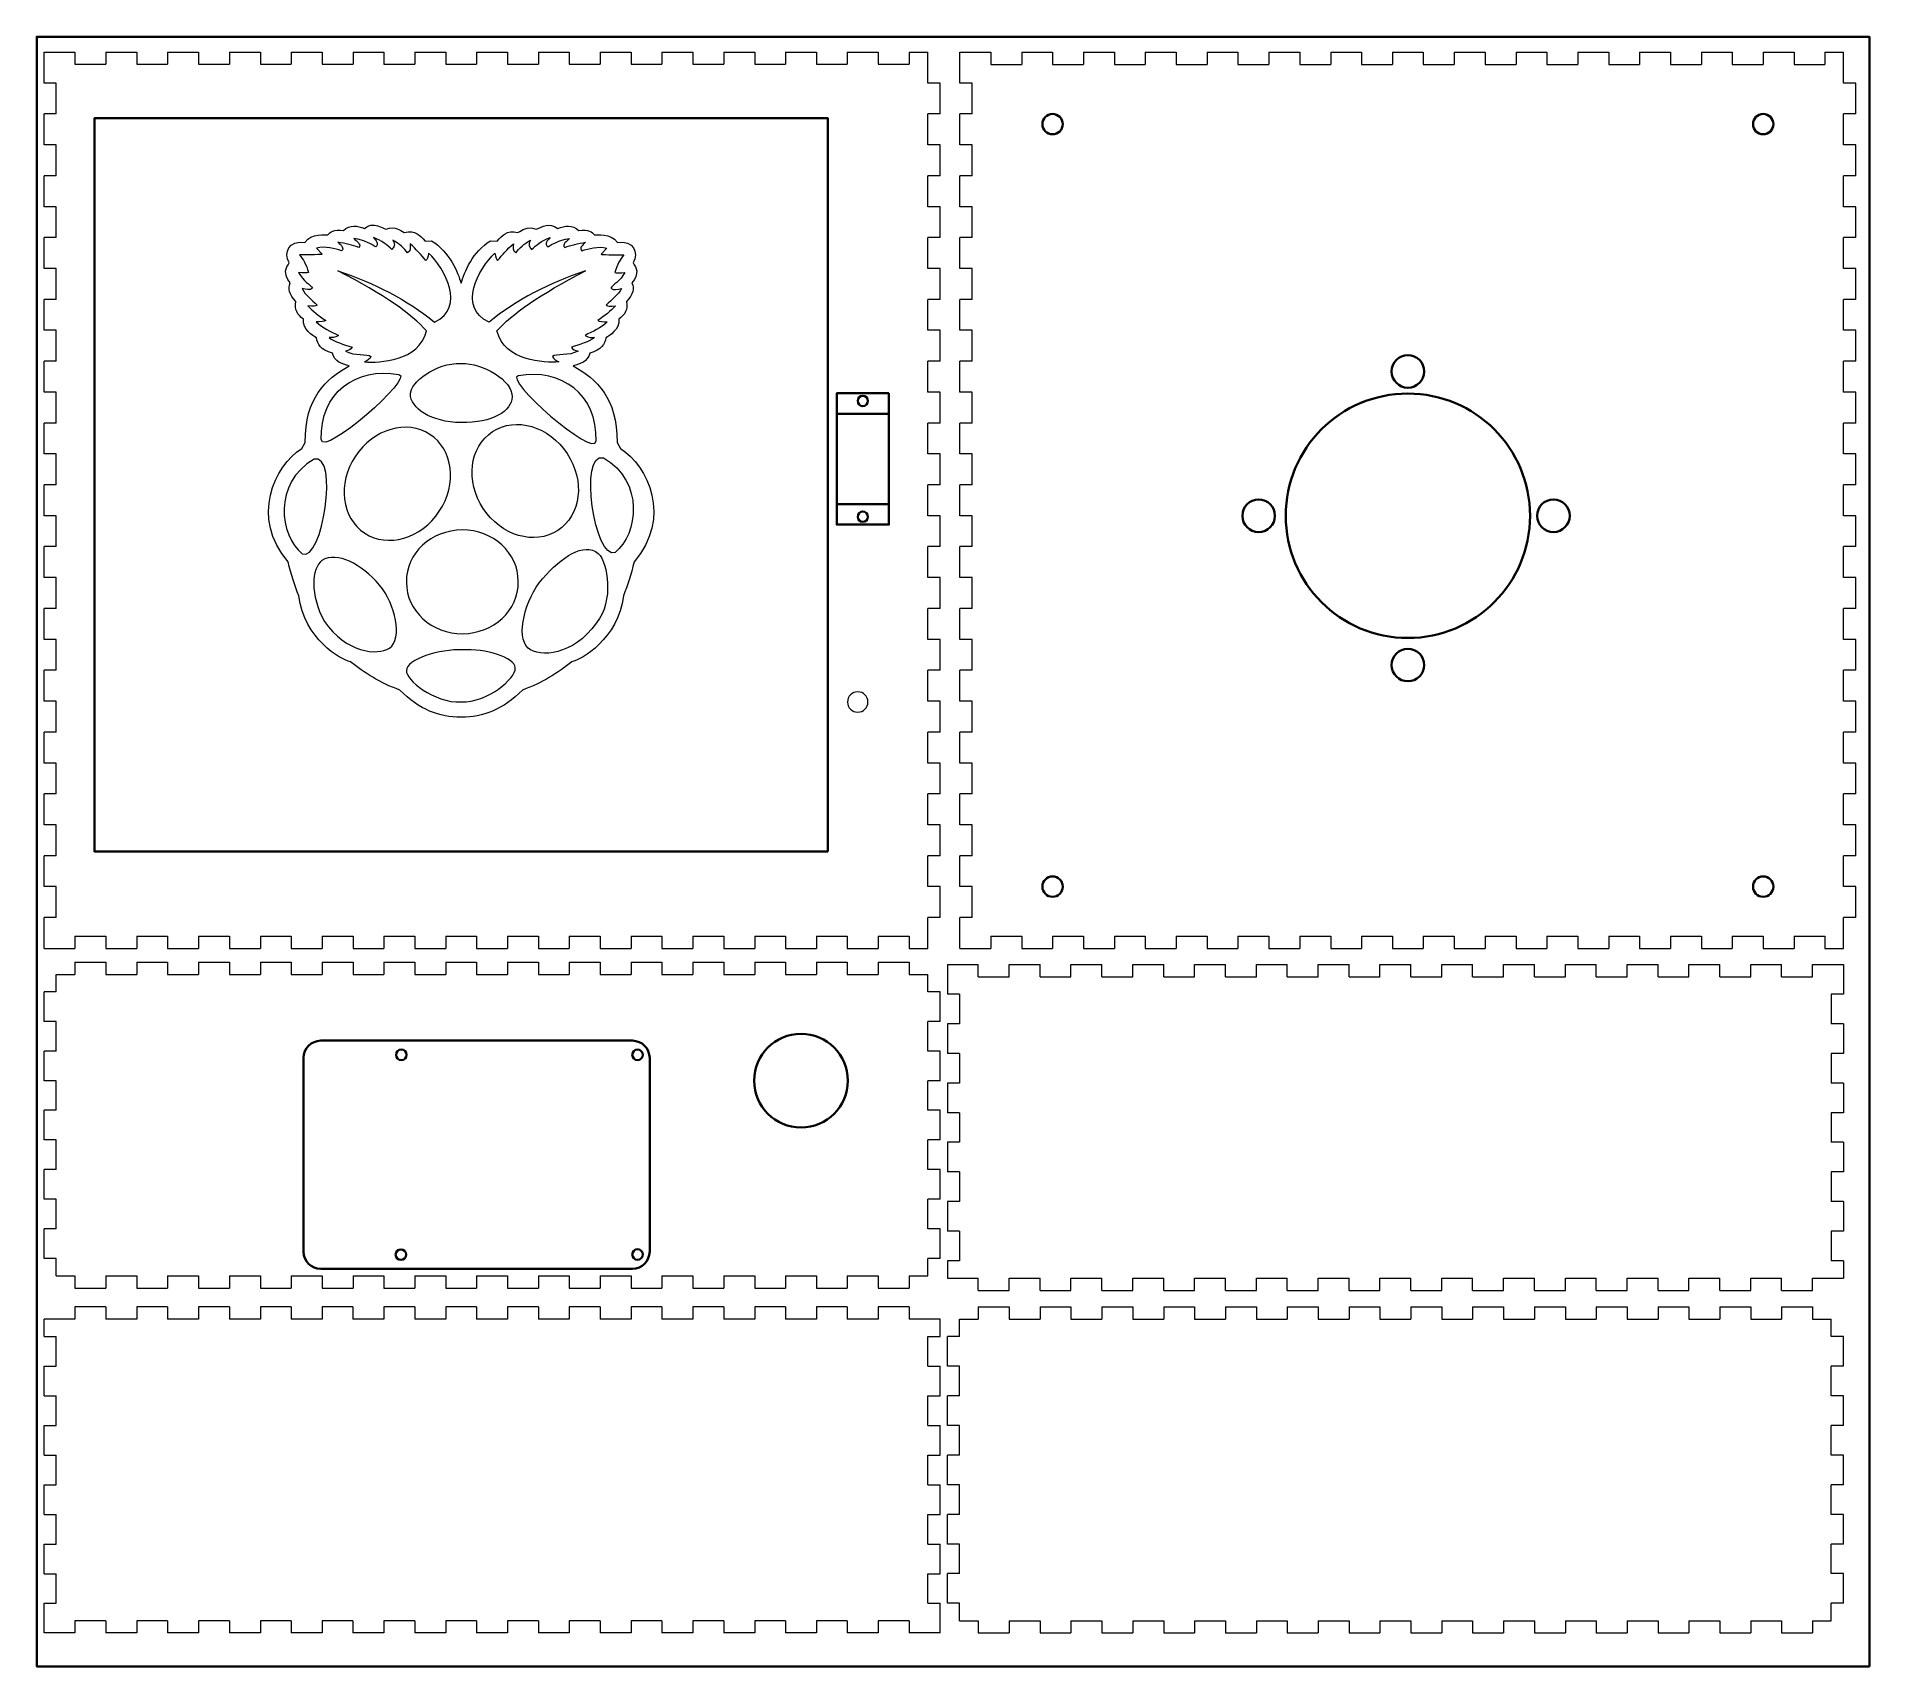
# Model space of a CAD drawing. Header units: inches. Extents: x 3 to 453, y -401 to -1.
import ezdxf

# ---------------------------------------------------------------- set-up
doc = ezdxf.new("R2010")
doc.units = ezdxf.units.IN
doc.header["$MEASUREMENT"] = 0
doc.layers.add('Layer 1', color=7, linetype='Continuous')

# ---------------------------------------------------------------- blocks, each defined once
blk = doc.blocks.new('block 3')
at = {"layer": 'Layer 1', "color": 1, "lineweight": 9}
for points, knots in [([(85.52, -47.01), (84.91, -47.03), (84.25, -47.25), (83.5, -47.84), (81.67, -47.14), (79.9, -46.89), (78.31, -48.33), (75.86, -48.01), (75.07, -48.67), (74.46, -49.43), (73.93, -49.41), (70.44, -48.88), (68.85, -51.25), (64.83, -50.79), (63.56, -53.63), (65, -56.27), (64.18, -57.54), (63.33, -58.79), (65.25, -61.21), (64.57, -62.55), (64.99, -64.02), (66.59, -65.79), (66.16, -67.68), (67, -69.02), (68.48, -70.06), (68.2, -72.65), (70.85, -74.16), (71.65, -74.7), (71.95, -76.21), (72.59, -77.63), (75.62, -78.42), (76.12, -80.68), (77.95, -81.06), (79.71, -81.53), (73.87, -84.93), (68.87, -89.39), (68.9, -100.34), (68.9, -100.34), (68.04, -101.86), (68.04, -101.86), (61.36, -105.93), (55.34, -119), (64.75, -129.63), (65.37, -132.96), (66.4, -135.35), (67.32, -137.99), (68.69, -148.65), (77.65, -153.63), (80.01, -154.23), (83.48, -156.86), (87.16, -159.37), (92.16, -161.12), (96.86, -165.98), (101.96, -167.82), (107.09, -167.82), (107.16, -167.82), (107.24, -167.82), (107.31, -167.82), (112.43, -167.82), (117.54, -165.97), (122.24, -161.12), (127.23, -159.37), (130.92, -156.86), (134.38, -154.23), (136.75, -153.63), (145.71, -148.65), (147.07, -137.99), (147.99, -135.35), (149.02, -132.96), (149.64, -129.63), (159.05, -119), (153.04, -105.92), (146.34, -101.86), (146.34, -101.86), (145.49, -100.34), (145.49, -100.34), (145.53, -89.39), (140.52, -84.93), (134.69, -81.53), (136.45, -81.06), (138.27, -80.67), (138.77, -78.42), (141.8, -77.64), (142.43, -76.21), (142.74, -74.7), (143.53, -74.17), (146.19, -72.65), (145.92, -70.06), (147.41, -69.02), (148.23, -67.68), (147.81, -65.79), (149.41, -64.02), (149.83, -62.55), (149.14, -61.21), (151.06, -58.79), (150.22, -57.53), (149.4, -56.27), (150.83, -53.61), (149.57, -50.79), (145.55, -51.25), (143.95, -48.88), (140.47, -49.41), (139.93, -49.43), (139.33, -48.66), (138.53, -48.01), (136.07, -48.33), (134.5, -46.89), (132.73, -47.14), (130.9, -47.84), (128.73, -46.13), (127.28, -47.51), (125.64, -48.02), (123.02, -47.16), (122.41, -48.34), (121.12, -48.82), (118.26, -48.21), (117.39, -49.53), (116.01, -50.92), (116.01, -50.92), (114.41, -50.89), (114.41, -50.89), (110.09, -53.43), (107.94, -58.62), (107.18, -61.29), (106.42, -58.62), (104.28, -53.44), (99.95, -50.89), (99.95, -50.89), (98.36, -50.92), (98.36, -50.92), (96.98, -49.53), (96.11, -48.21), (93.24, -48.82), (91.95, -48.34), (91.35, -47.16), (88.72, -48.02), (87.66, -47.67), (86.68, -46.96), (85.52, -47.01), (85.52, -47.01), (85.52, -47.01), (85.52, -47.01)], [0, 0, 0, 0, 1, 1, 1, 2, 2, 2, 3, 3, 3, 4, 4, 4, 5, 5, 5, 6, 6, 6, 7, 7, 7, 8, 8, 8, 9, 9, 9, 10, 10, 10, 11, 11, 11, 12, 12, 12, 13, 13, 13, 14, 14, 14, 15, 15, 15, 16, 16, 16, 17, 17, 17, 18, 18, 18, 19, 19, 19, 20, 20, 20, 21, 21, 21, 22, 22, 22, 23, 23, 23, 24, 24, 24, 25, 25, 25, 26, 26, 26, 27, 27, 27, 28, 28, 28, 29, 29, 29, 30, 30, 30, 31, 31, 31, 32, 32, 32, 33, 33, 33, 34, 34, 34, 35, 35, 35, 36, 36, 36, 37, 37, 37, 38, 38, 38, 39, 39, 39, 40, 40, 40, 41, 41, 41, 42, 42, 42, 43, 43, 43, 44, 44, 44, 45, 45, 45, 46, 46, 46, 47, 47, 47, 47]), ([(76.91, -58.21), (88.37, -64.12), (95.05, -68.91), (98.7, -72.98), (96.83, -80.48), (87.06, -80.82), (83.5, -80.61), (84.23, -80.27), (84.84, -79.87), (85.06, -79.24), (84.16, -78.6), (80.99, -79.17), (78.77, -77.93), (79.63, -77.75), (80.02, -77.58), (80.42, -76.95), (78.33, -76.28), (76.08, -75.7), (74.75, -74.6), (75.45, -74.62), (76.13, -74.76), (77.06, -74.11), (75.18, -73.1), (73.18, -72.29), (71.63, -70.76), (72.6, -70.73), (73.64, -70.74), (73.94, -70.39), (72.22, -69.32), (70.78, -68.14), (69.58, -66.85), (70.93, -67.01), (71.5, -66.87), (71.84, -66.64), (70.54, -65.31), (68.9, -64.18), (68.12, -62.55), (69.13, -62.9), (70.05, -63.03), (70.71, -62.52), (70.27, -61.52), (68.38, -60.94), (67.29, -58.61), (68.36, -58.71), (69.48, -58.85), (69.7, -58.61), (69.21, -56.6), (68.37, -55.48), (67.53, -54.31), (69.81, -54.27), (73.24, -54.32), (73.1, -54.13), (73.1, -54.13), (71.69, -52.69), (71.69, -52.69), (73.91, -52.09), (76.17, -52.79), (77.83, -53.3), (78.56, -52.71), (77.81, -51.98), (76.91, -51.22), (78.79, -51.47), (80.5, -51.91), (82.04, -52.51), (82.86, -51.76), (81.5, -51.01), (80.85, -50.28), (83.76, -50.83), (84.99, -51.61), (86.22, -52.38), (87.11, -51.53), (86.27, -50.81), (85.67, -50.07), (87.86, -50.88), (88.99, -51.93), (90.19, -52.97), (90.59, -52.42), (91.21, -52.02), (90.46, -50.7), (92.03, -51.6), (93.19, -52.66), (94.06, -53.84), (95.03, -53.23), (94.64, -52.39), (94.64, -51.62), (96.27, -52.94), (97.29, -54.34), (98.55, -55.7), (98.8, -55.51), (99.03, -54.89), (99.22, -53.9), (103.09, -57.65), (108.54, -67.09), (100.63, -70.83), (93.88, -65.29), (85.83, -61.24), (76.91, -58.21), (76.91, -58.21), (76.91, -58.21), (76.91, -58.21)], [0, 0, 0, 0, 1, 1, 1, 2, 2, 2, 3, 3, 3, 4, 4, 4, 5, 5, 5, 6, 6, 6, 7, 7, 7, 8, 8, 8, 9, 9, 9, 10, 10, 10, 11, 11, 11, 12, 12, 12, 13, 13, 13, 14, 14, 14, 15, 15, 15, 16, 16, 16, 17, 17, 17, 18, 18, 18, 19, 19, 19, 20, 20, 20, 21, 21, 21, 22, 22, 22, 23, 23, 23, 24, 24, 24, 25, 25, 25, 26, 26, 26, 27, 27, 27, 28, 28, 28, 29, 29, 29, 30, 30, 30, 31, 31, 31, 32, 32, 32, 33, 33, 33, 33]), ([(137.77, -58.21), (126.31, -64.12), (119.64, -68.91), (115.98, -72.98), (117.86, -80.48), (127.61, -80.82), (131.18, -80.61), (130.45, -80.27), (129.85, -79.87), (129.62, -79.24), (130.52, -78.6), (133.7, -79.17), (135.91, -77.93), (135.06, -77.75), (134.66, -77.58), (134.26, -76.95), (136.35, -76.28), (138.6, -75.7), (139.93, -74.6), (139.21, -74.62), (138.55, -74.76), (137.61, -74.11), (139.49, -73.1), (141.49, -72.29), (143.05, -70.76), (142.08, -70.73), (141.03, -70.74), (140.73, -70.39), (142.45, -69.32), (143.89, -68.14), (145.09, -66.85), (143.73, -67.01), (143.17, -66.87), (142.83, -66.64), (144.13, -65.31), (145.77, -64.18), (146.56, -62.55), (145.55, -62.9), (144.63, -63.03), (143.96, -62.52), (144.4, -61.52), (146.29, -60.94), (147.38, -58.61), (146.31, -58.71), (145.19, -58.85), (144.97, -58.61), (145.47, -56.6), (146.31, -55.48), (147.14, -54.3), (144.86, -54.28), (141.43, -54.32), (141.58, -54.13), (141.58, -54.13), (142.99, -52.69), (142.99, -52.69), (140.77, -52.09), (138.5, -52.79), (136.85, -53.3), (136.11, -52.71), (136.86, -51.98), (137.77, -51.23), (135.88, -51.48), (134.18, -51.91), (132.64, -52.5), (131.81, -51.77), (133.17, -51.01), (133.83, -50.28), (130.92, -50.84), (129.69, -51.61), (128.46, -52.38), (127.57, -51.53), (128.41, -50.81), (129.02, -50.07), (126.81, -50.89), (125.68, -51.94), (124.49, -52.97), (124.09, -52.43), (123.46, -52.02), (124.21, -50.71), (122.65, -51.61), (121.48, -52.66), (120.61, -53.85), (119.65, -53.24), (120.04, -52.4), (120.03, -51.63), (118.42, -52.94), (117.38, -54.34), (116.13, -55.7), (115.87, -55.52), (115.65, -54.89), (115.45, -53.9), (111.59, -57.65), (106.13, -67.1), (114.04, -70.84), (120.79, -65.29), (128.84, -61.24), (137.77, -58.21), (137.77, -58.21), (137.77, -58.21), (137.77, -58.21)], [0, 0, 0, 0, 1, 1, 1, 2, 2, 2, 3, 3, 3, 4, 4, 4, 5, 5, 5, 6, 6, 6, 7, 7, 7, 8, 8, 8, 9, 9, 9, 10, 10, 10, 11, 11, 11, 12, 12, 12, 13, 13, 13, 14, 14, 14, 15, 15, 15, 16, 16, 16, 17, 17, 17, 18, 18, 18, 19, 19, 19, 20, 20, 20, 21, 21, 21, 22, 22, 22, 23, 23, 23, 24, 24, 24, 25, 25, 25, 26, 26, 26, 27, 27, 27, 28, 28, 28, 29, 29, 29, 30, 30, 30, 31, 31, 31, 32, 32, 32, 33, 33, 33, 33]), ([(107.16, -80.95), (100.84, -80.78), (94.76, -85.65), (94.73, -88.47), (94.72, -91.9), (99.74, -95.41), (107.2, -95.5), (114.82, -95.56), (119.67, -92.69), (119.7, -89.15), (119.74, -85.14), (112.78, -80.9), (107.16, -80.95), (107.16, -80.95), (107.16, -80.95), (107.16, -80.95)], [0, 0, 0, 0, 1, 1, 1, 2, 2, 2, 3, 3, 3, 4, 4, 4, 5, 5, 5, 5]), ([(91.93, -83.64), (81.33, -81.84), (72.49, -88.15), (72.86, -99.65), (73.2, -104.06), (95.83, -84.29), (91.93, -83.64), (91.93, -83.64), (91.93, -83.64), (91.93, -83.64)], [0, 0, 0, 0, 1, 1, 1, 2, 2, 2, 3, 3, 3, 3]), ([(121.23, -83.97), (131.84, -82.18), (140.67, -88.47), (140.31, -99.98), (139.97, -104.4), (117.32, -84.63), (121.23, -83.97)], [0, 0, 0, 0, 1, 1, 1, 2, 2, 2, 2]), ([(114.9, -97.7), (109.21, -101.43), (108.18, -109.89), (112.61, -116.58), (117.04, -123.28), (125.24, -125.69), (130.94, -121.95), (130.94, -121.95), (130.94, -121.95), (130.94, -121.95), (136.63, -118.22), (137.66, -109.77), (133.23, -103.08), (128.81, -96.37), (120.6, -93.97), (114.9, -97.7), (114.9, -97.7), (114.9, -97.7), (114.9, -97.7)], [0, 0, 0, 0, 1, 1, 1, 2, 2, 2, 3, 3, 3, 4, 4, 4, 5, 5, 5, 6, 6, 6, 6]), ([(99.54, -98.37), (105.23, -102.1), (106.26, -110.56), (101.84, -117.25), (97.41, -123.95), (89.21, -126.35), (83.52, -122.63), (83.52, -122.63), (83.52, -122.63), (83.52, -122.63), (77.82, -118.9), (76.8, -110.44), (81.22, -103.75), (85.64, -97.05), (93.86, -94.64), (99.54, -98.37), (99.54, -98.37), (99.54, -98.37), (99.54, -98.37)], [0, 0, 0, 0, 1, 1, 1, 2, 2, 2, 3, 3, 3, 4, 4, 4, 5, 5, 5, 6, 6, 6, 6]), ([(71.09, -104.47), (77.24, -102.82), (73.17, -129.9), (68.16, -127.68), (62.66, -123.25), (60.89, -110.3), (71.09, -104.47)], [0, 0, 0, 0, 1, 1, 1, 2, 2, 2, 2]), ([(142.12, -104.14), (135.97, -102.49), (140.05, -129.57), (145.05, -127.34), (150.55, -122.92), (152.32, -109.96), (142.12, -104.14), (142.12, -104.14), (142.12, -104.14), (142.12, -104.14)], [0, 0, 0, 0, 1, 1, 1, 2, 2, 2, 3, 3, 3, 3]), ([(121.23, -134.57), (121.27, -141.56), (115.15, -147.27), (107.57, -147.3), (99.98, -147.34), (93.79, -141.7), (93.75, -134.7), (93.75, -134.66), (93.75, -134.61), (93.75, -134.57), (93.71, -127.57), (99.83, -121.87), (107.42, -121.84), (115.01, -121.8), (121.19, -127.44), (121.23, -134.44), (121.23, -134.48), (121.23, -134.53), (121.23, -134.57)], [0, 0, 0, 0, 1, 1, 1, 2, 2, 2, 3, 3, 3, 4, 4, 4, 5, 5, 5, 6, 6, 6, 6]), ([(127.15, -133.86), (122.9, -138.85), (120.53, -147.92), (123.64, -150.85), (126.6, -153.13), (134.56, -152.81), (140.44, -144.65), (144.72, -139.17), (143.29, -130.02), (140.85, -127.59), (137.21, -124.78), (132.02, -128.37), (127.15, -133.86), (127.15, -133.86), (127.15, -133.86), (127.15, -133.86)], [0, 0, 0, 0, 1, 1, 1, 2, 2, 2, 3, 3, 3, 4, 4, 4, 5, 5, 5, 5]), ([(87.16, -135.37), (91.1, -140.1), (92.88, -148.42), (89.61, -150.87), (86.51, -152.74), (78.97, -151.96), (73.62, -144.27), (70, -137.81), (70.47, -131.25), (73, -129.32), (76.79, -127.02), (82.65, -130.13), (87.16, -135.37), (87.16, -135.37), (87.16, -135.37), (87.16, -135.37)], [0, 0, 0, 0, 1, 1, 1, 2, 2, 2, 3, 3, 3, 4, 4, 4, 5, 5, 5, 5]), ([(107.55, -151.24), (113.07, -151), (120.47, -153.02), (120.49, -155.7), (120.59, -158.3), (113.77, -164.17), (107.18, -164.06), (100.36, -164.36), (93.67, -158.47), (93.75, -156.43), (93.65, -153.44), (102.07, -151.1), (107.55, -151.24), (107.55, -151.24), (107.55, -151.24), (107.55, -151.24)], [0, 0, 0, 0, 1, 1, 1, 2, 2, 2, 3, 3, 3, 4, 4, 4, 5, 5, 5, 5])]:
    blk.add_open_spline(points, degree=3, knots=knots, dxfattribs=at)
blk = doc.blocks.new('block 2')
at = {"layer": 'Layer 1', "color": 7, "lineweight": 35}
blk.add_lwpolyline([(197.2, -200.76), (17.2, -200.76), (17.2, -20.76), (197.2, -20.76), (197.2, -200.76)], dxfattribs=at)
at = {"layer": 'Layer 1'}
blk.add_blockref('block 3', (0, 0), dxfattribs=at)

msp = doc.modelspace()

# ---------------------------------------------------------------- linework, layer by layer
at = {"layer": 'Layer 1', "color": 7, "lineweight": 35}
msp.add_lwpolyline([(452.97, -400.76), (2.97, -400.76), (2.97, -0.76), (452.97, -0.76), (452.97, -400.76)], dxfattribs=at)
at = {"layer": 'Layer 1', "lineweight": 0}
for points in [[(4.78, -4.55), (12.37, -4.55)], [(4.78, -12.14), (4.78, -4.55)], [(12.37, -4.55), (12.37, -7.55)], [(12.37, -7.55), (19.96, -7.55)], [(19.96, -4.55), (19.96, -7.55)], [(19.96, -4.55), (27.54, -4.55)], [(27.54, -4.55), (27.54, -7.55)], [(27.54, -7.55), (35.13, -7.55)], [(35.13, -4.55), (35.13, -7.55)], [(35.13, -4.55), (42.72, -4.55)], [(42.72, -4.55), (42.72, -7.55)], [(42.72, -7.55), (50.3, -7.55)], [(50.3, -4.55), (50.3, -7.55)], [(50.3, -4.55), (57.89, -4.55)], [(57.89, -4.55), (57.89, -7.55)], [(57.89, -7.55), (65.47, -7.55)], [(65.47, -4.55), (65.47, -7.55)], [(65.47, -4.55), (73.06, -4.55)], [(73.06, -4.55), (73.06, -7.55)], [(73.06, -7.55), (80.65, -7.55)], [(80.65, -4.55), (80.65, -7.55)], [(80.65, -4.55), (88.23, -4.55)], [(88.23, -4.55), (88.23, -7.55)], [(88.23, -7.55), (95.82, -7.55)], [(95.82, -4.55), (95.82, -7.55)], [(95.82, -4.55), (103.4, -4.55)], [(103.4, -4.55), (103.4, -7.55)], [(103.4, -7.55), (110.99, -7.55)], [(110.99, -4.55), (110.99, -7.55)], [(110.99, -4.55), (118.58, -4.55)], [(118.58, -4.55), (118.58, -7.55)], [(118.58, -7.55), (126.16, -7.55)], [(126.16, -4.55), (126.16, -7.55)], [(126.16, -4.55), (133.75, -4.55)], [(133.75, -4.55), (133.75, -7.55)], [(133.75, -7.55), (141.34, -7.55)], [(141.34, -4.55), (141.34, -7.55)], [(141.34, -4.55), (148.92, -4.55)], [(148.92, -4.55), (148.92, -7.55)], [(148.92, -7.55), (156.51, -7.55)], [(156.51, -4.55), (156.51, -7.55)], [(156.51, -4.55), (164.09, -4.55)], [(164.09, -4.55), (164.09, -7.55)], [(164.09, -7.55), (171.68, -7.55)], [(171.68, -4.55), (171.68, -7.55)], [(171.68, -4.55), (179.27, -4.55)], [(179.27, -4.55), (179.27, -7.55)], [(179.27, -7.55), (186.85, -7.55)], [(186.85, -4.55), (186.85, -7.55)], [(186.85, -4.55), (194.44, -4.55)], [(194.44, -4.55), (194.44, -7.55)], [(194.44, -7.55), (202.02, -7.55)], [(202.02, -4.55), (202.02, -7.55)], [(202.02, -4.55), (209.61, -4.55)], [(209.61, -4.55), (209.61, -7.55)], [(209.61, -7.55), (217.2, -7.55)], [(217.2, -4.55), (217.2, -7.55)], [(217.2, -4.55), (221.78, -4.55)], [(221.78, -12.14), (221.78, -4.55)], [(229.66, -4.55), (237.25, -4.55)], [(229.66, -12.14), (229.66, -4.55)], [(237.25, -4.55), (237.25, -7.56)], [(237.25, -7.56), (244.83, -7.56)], [(244.83, -4.55), (244.83, -7.56)], [(244.83, -4.55), (252.42, -4.55)], [(252.42, -4.55), (252.42, -7.56)], [(252.42, -7.56), (260, -7.56)], [(260, -4.55), (260, -7.56)], [(260, -4.55), (267.59, -4.55)], [(267.59, -4.55), (267.59, -7.56)], [(267.59, -7.56), (275.18, -7.56)], [(275.18, -4.55), (275.18, -7.56)], [(275.18, -4.55), (282.76, -4.55)], [(282.76, -4.55), (282.76, -7.56)], [(282.76, -7.56), (290.35, -7.56)], [(290.35, -4.55), (290.35, -7.56)], [(290.35, -4.55), (297.93, -4.55)], [(297.93, -4.55), (297.93, -7.56)], [(297.93, -7.56), (305.52, -7.56)], [(305.52, -4.55), (305.52, -7.56)], [(305.52, -4.55), (313.11, -4.55)], [(313.11, -4.55), (313.11, -7.56)], [(313.11, -7.56), (320.7, -7.56)], [(320.7, -4.55), (320.7, -7.56)], [(320.7, -4.55), (328.28, -4.55)], [(328.28, -4.55), (328.28, -7.56)], [(328.28, -7.56), (335.87, -7.56)], [(335.87, -4.55), (335.87, -7.56)], [(335.87, -4.55), (343.45, -4.55)], [(343.45, -4.55), (343.45, -7.56)], [(343.45, -7.56), (351.04, -7.56)], [(351.04, -4.55), (351.04, -7.56)], [(351.04, -4.55), (358.63, -4.55)], [(358.63, -4.55), (358.63, -7.56)], [(358.63, -7.56), (366.21, -7.56)], [(366.21, -4.55), (366.21, -7.56)], [(366.21, -4.55), (373.8, -4.55)], [(373.8, -4.55), (373.8, -7.56)], [(373.8, -7.56), (381.38, -7.56)], [(381.38, -4.55), (381.38, -7.56)], [(381.38, -4.55), (388.97, -4.55)], [(388.97, -4.55), (388.97, -7.56)], [(388.97, -7.56), (396.56, -7.56)], [(396.56, -4.55), (396.56, -7.56)], [(396.56, -4.55), (404.14, -4.55)], [(404.14, -4.55), (404.14, -7.56)], [(404.14, -7.56), (411.73, -7.56)], [(411.73, -4.55), (411.73, -7.56)], [(411.73, -4.55), (419.31, -4.55)], [(419.31, -4.55), (419.31, -7.56)], [(419.31, -7.56), (426.9, -7.56)], [(426.9, -4.55), (426.9, -7.56)], [(426.9, -4.55), (434.49, -4.55)], [(434.49, -4.55), (434.49, -7.56)], [(434.49, -7.56), (442.07, -7.56)], [(442.07, -4.55), (442.07, -7.56)], [(442.07, -4.55), (446.66, -4.55)], [(446.66, -12.14), (446.66, -4.55)], [(7.78, -12.14), (4.78, -12.14)], [(7.78, -19.73), (7.78, -12.14)], [(224.78, -12.14), (221.78, -12.14)], [(224.78, -19.73), (224.78, -12.14)], [(232.66, -12.14), (229.66, -12.14)], [(232.66, -19.73), (232.66, -12.14)], [(449.66, -12.14), (446.66, -12.14)], [(449.66, -19.73), (449.66, -12.14)], [(4.78, -27.31), (4.78, -19.73)], [(7.78, -19.73), (4.78, -19.73)], [(221.78, -27.31), (221.78, -19.73)], [(224.78, -19.73), (221.78, -19.73)], [(229.66, -27.31), (229.66, -19.73)], [(232.66, -19.73), (229.66, -19.73)], [(446.66, -27.31), (446.66, -19.73)], [(449.66, -19.73), (446.66, -19.73)], [(7.78, -27.31), (4.78, -27.31)], [(7.78, -34.9), (7.78, -27.31)], [(224.78, -27.31), (221.78, -27.31)], [(224.78, -34.9), (224.78, -27.31)], [(232.66, -27.31), (229.66, -27.31)], [(232.66, -34.9), (232.66, -27.31)], [(449.66, -27.31), (446.66, -27.31)], [(449.66, -34.9), (449.66, -27.31)], [(4.78, -42.49), (4.78, -34.9)], [(7.78, -34.9), (4.78, -34.9)], [(221.78, -42.49), (221.78, -34.9)], [(224.78, -34.9), (221.78, -34.9)], [(229.66, -42.49), (229.66, -34.9)], [(232.66, -34.9), (229.66, -34.9)], [(446.66, -42.49), (446.66, -34.9)], [(449.66, -34.9), (446.66, -34.9)], [(7.78, -42.49), (4.78, -42.49)], [(7.78, -50.07), (7.78, -42.49)], [(224.78, -42.49), (221.78, -42.49)], [(224.78, -50.07), (224.78, -42.49)], [(232.66, -42.49), (229.66, -42.49)], [(232.66, -50.07), (232.66, -42.49)], [(449.66, -42.49), (446.66, -42.49)], [(449.66, -50.07), (449.66, -42.49)], [(4.78, -57.66), (4.78, -50.07)], [(7.78, -50.07), (4.78, -50.07)], [(221.78, -57.66), (221.78, -50.07)], [(224.78, -50.07), (221.78, -50.07)], [(229.66, -57.66), (229.66, -50.07)], [(232.66, -50.07), (229.66, -50.07)], [(446.66, -57.66), (446.66, -50.07)], [(449.66, -50.07), (446.66, -50.07)], [(7.78, -57.66), (4.78, -57.66)], [(7.78, -65.24), (7.78, -57.66)], [(224.78, -57.66), (221.78, -57.66)], [(224.78, -65.24), (224.78, -57.66)], [(232.66, -57.66), (229.66, -57.66)], [(232.66, -65.25), (232.66, -57.66)], [(449.66, -57.66), (446.66, -57.66)], [(449.66, -65.25), (449.66, -57.66)], [(4.78, -72.83), (4.78, -65.24)], [(7.78, -65.24), (4.78, -65.24)], [(221.78, -72.83), (221.78, -65.24)], [(224.78, -65.24), (221.78, -65.24)], [(229.66, -72.83), (229.66, -65.25)], [(232.66, -65.25), (229.66, -65.25)], [(446.66, -72.83), (446.66, -65.25)], [(449.66, -65.25), (446.66, -65.25)], [(7.78, -72.83), (4.78, -72.83)], [(7.78, -80.42), (7.78, -72.83)], [(224.78, -72.83), (221.78, -72.83)], [(224.78, -80.42), (224.78, -72.83)], [(232.66, -72.83), (229.66, -72.83)], [(232.66, -80.42), (232.66, -72.83)], [(449.66, -72.83), (446.66, -72.83)], [(449.66, -80.42), (449.66, -72.83)], [(4.78, -88), (4.78, -80.42)], [(7.78, -80.42), (4.78, -80.42)], [(221.78, -88), (221.78, -80.42)], [(224.78, -80.42), (221.78, -80.42)], [(229.66, -88), (229.66, -80.42)], [(232.66, -80.42), (229.66, -80.42)], [(446.66, -88), (446.66, -80.42)], [(449.66, -80.42), (446.66, -80.42)], [(7.78, -88), (4.78, -88)], [(7.78, -95.59), (7.78, -88)], [(224.78, -88), (221.78, -88)], [(224.78, -95.59), (224.78, -88)], [(232.66, -88), (229.66, -88)], [(232.66, -95.59), (232.66, -88)], [(449.66, -88), (446.66, -88)], [(449.66, -95.59), (449.66, -88)], [(4.78, -103.18), (4.78, -95.59)], [(7.78, -95.59), (4.78, -95.59)], [(221.78, -103.18), (221.78, -95.59)], [(224.78, -95.59), (221.78, -95.59)], [(229.66, -103.18), (229.66, -95.59)], [(232.66, -95.59), (229.66, -95.59)], [(446.66, -103.18), (446.66, -95.59)], [(449.66, -95.59), (446.66, -95.59)], [(7.78, -103.18), (4.78, -103.18)], [(7.78, -110.76), (7.78, -103.18)], [(224.78, -103.18), (221.78, -103.18)], [(224.78, -110.76), (224.78, -103.18)], [(232.66, -103.18), (229.66, -103.18)], [(232.66, -110.76), (232.66, -103.18)], [(449.66, -103.18), (446.66, -103.18)], [(449.66, -110.76), (449.66, -103.18)], [(4.78, -118.35), (4.78, -110.76)], [(7.78, -110.76), (4.78, -110.76)], [(221.78, -118.35), (221.78, -110.76)], [(224.78, -110.76), (221.78, -110.76)], [(229.66, -118.35), (229.66, -110.76)], [(232.66, -110.76), (229.66, -110.76)], [(446.66, -118.35), (446.66, -110.76)], [(449.66, -110.76), (446.66, -110.76)], [(7.78, -118.35), (4.78, -118.35)], [(7.78, -125.93), (7.78, -118.35)], [(224.78, -118.35), (221.78, -118.35)], [(224.78, -125.93), (224.78, -118.35)], [(232.66, -118.35), (229.66, -118.35)], [(232.66, -125.93), (232.66, -118.35)], [(449.66, -118.35), (446.66, -118.35)], [(449.66, -125.93), (449.66, -118.35)], [(4.78, -133.52), (4.78, -125.93)], [(7.78, -125.93), (4.78, -125.93)], [(221.78, -133.52), (221.78, -125.93)], [(224.78, -125.93), (221.78, -125.93)], [(229.66, -133.52), (229.66, -125.93)], [(232.66, -125.93), (229.66, -125.93)], [(446.66, -133.52), (446.66, -125.93)], [(449.66, -125.93), (446.66, -125.93)], [(7.78, -133.52), (4.78, -133.52)], [(7.78, -141.11), (7.78, -133.52)], [(224.78, -133.52), (221.78, -133.52)], [(224.78, -141.11), (224.78, -133.52)], [(232.66, -133.52), (229.66, -133.52)], [(232.66, -141.11), (232.66, -133.52)], [(449.66, -133.52), (446.66, -133.52)], [(449.66, -141.11), (449.66, -133.52)], [(4.78, -148.69), (4.78, -141.11)], [(7.78, -141.11), (4.78, -141.11)], [(221.78, -148.69), (221.78, -141.11)], [(224.78, -141.11), (221.78, -141.11)], [(229.66, -148.69), (229.66, -141.11)], [(232.66, -141.11), (229.66, -141.11)], [(446.66, -148.69), (446.66, -141.11)], [(449.66, -141.11), (446.66, -141.11)], [(7.78, -148.69), (4.78, -148.69)], [(7.78, -156.28), (7.78, -148.69)], [(224.78, -148.69), (221.78, -148.69)], [(224.78, -156.28), (224.78, -148.69)], [(232.66, -148.69), (229.66, -148.69)], [(232.66, -156.28), (232.66, -148.69)], [(449.66, -148.69), (446.66, -148.69)], [(449.66, -156.28), (449.66, -148.69)], [(4.78, -163.86), (4.78, -156.28)], [(7.78, -156.28), (4.78, -156.28)], [(221.78, -163.86), (221.78, -156.28)], [(224.78, -156.28), (221.78, -156.28)], [(229.66, -163.87), (229.66, -156.28)], [(232.66, -156.28), (229.66, -156.28)], [(446.66, -163.87), (446.66, -156.28)], [(449.66, -156.28), (446.66, -156.28)], [(7.78, -163.86), (4.78, -163.86)], [(7.78, -171.45), (7.78, -163.86)], [(224.78, -163.86), (221.78, -163.86)], [(224.78, -171.45), (224.78, -163.86)], [(232.66, -163.87), (229.66, -163.87)], [(232.66, -171.45), (232.66, -163.87)], [(449.66, -163.87), (446.66, -163.87)], [(449.66, -171.45), (449.66, -163.87)], [(4.78, -179.04), (4.78, -171.45)], [(7.78, -171.45), (4.78, -171.45)], [(221.78, -179.04), (221.78, -171.45)], [(224.78, -171.45), (221.78, -171.45)], [(229.66, -179.04), (229.66, -171.45)], [(232.66, -171.45), (229.66, -171.45)], [(446.66, -179.04), (446.66, -171.45)], [(449.66, -171.45), (446.66, -171.45)], [(7.78, -179.04), (4.78, -179.04)], [(7.78, -186.62), (7.78, -179.04)], [(224.78, -179.04), (221.78, -179.04)], [(224.78, -186.62), (224.78, -179.04)], [(232.66, -179.04), (229.66, -179.04)], [(232.66, -186.62), (232.66, -179.04)], [(449.66, -179.04), (446.66, -179.04)], [(449.66, -186.62), (449.66, -179.04)], [(4.78, -194.21), (4.78, -186.62)], [(7.78, -186.62), (4.78, -186.62)], [(221.78, -194.21), (221.78, -186.62)], [(224.78, -186.62), (221.78, -186.62)], [(229.66, -194.21), (229.66, -186.62)], [(232.66, -186.62), (229.66, -186.62)], [(446.66, -194.21), (446.66, -186.62)], [(449.66, -186.62), (446.66, -186.62)], [(7.78, -194.21), (4.78, -194.21)], [(7.78, -201.79), (7.78, -194.21)], [(224.78, -194.21), (221.78, -194.21)], [(224.78, -201.79), (224.78, -194.21)], [(232.66, -194.21), (229.66, -194.21)], [(232.66, -201.8), (232.66, -194.21)], [(449.66, -194.21), (446.66, -194.21)], [(449.66, -201.8), (449.66, -194.21)], [(4.78, -209.38), (4.78, -201.79)], [(7.78, -201.79), (4.78, -201.79)], [(221.78, -209.38), (221.78, -201.79)], [(224.78, -201.79), (221.78, -201.79)], [(229.66, -209.38), (229.66, -201.8)], [(232.66, -201.8), (229.66, -201.8)], [(446.66, -209.38), (446.66, -201.8)], [(449.66, -201.8), (446.66, -201.8)], [(7.78, -209.38), (4.78, -209.38)], [(7.78, -216.97), (7.78, -209.38)], [(224.78, -209.38), (221.78, -209.38)], [(224.78, -216.97), (224.78, -209.38)], [(232.66, -209.38), (229.66, -209.38)], [(232.66, -216.97), (232.66, -209.38)], [(449.66, -209.38), (446.66, -209.38)], [(449.66, -216.97), (449.66, -209.38)], [(4.78, -224.56), (4.78, -216.97)], [(7.78, -216.97), (4.78, -216.97)], [(221.78, -224.56), (221.78, -216.97)], [(224.78, -216.97), (221.78, -216.97)], [(229.66, -224.55), (229.66, -216.97)], [(232.66, -216.97), (229.66, -216.97)], [(446.66, -224.55), (446.66, -216.97)], [(449.66, -216.97), (446.66, -216.97)], [(4.78, -224.56), (12.37, -224.56)], [(12.37, -221.55), (12.37, -224.56)], [(12.37, -221.55), (19.96, -221.55)], [(19.96, -221.55), (19.96, -224.56)], [(19.96, -224.56), (27.54, -224.56)], [(27.54, -221.55), (27.54, -224.56)], [(27.54, -221.55), (35.13, -221.55)], [(35.13, -221.55), (35.13, -224.56)], [(35.13, -224.56), (42.72, -224.56)], [(42.72, -221.55), (42.72, -224.56)], [(42.72, -221.55), (50.3, -221.55)], [(50.3, -221.55), (50.3, -224.56)], [(50.3, -224.56), (57.89, -224.56)], [(57.89, -221.55), (57.89, -224.56)], [(57.89, -221.55), (65.47, -221.55)], [(65.47, -221.55), (65.47, -224.56)], [(65.47, -224.56), (73.06, -224.56)], [(73.06, -221.55), (73.06, -224.56)], [(73.06, -221.55), (80.65, -221.55)], [(80.65, -221.55), (80.65, -224.56)], [(80.65, -224.56), (88.23, -224.56)], [(88.23, -221.55), (88.23, -224.56)], [(88.23, -221.55), (95.82, -221.55)], [(95.82, -221.55), (95.82, -224.56)], [(95.82, -224.56), (103.4, -224.56)], [(103.4, -221.55), (103.4, -224.56)], [(103.4, -221.55), (110.99, -221.55)], [(110.99, -221.55), (110.99, -224.56)], [(110.99, -224.56), (118.58, -224.56)], [(118.58, -221.55), (118.58, -224.56)], [(118.58, -221.55), (126.16, -221.55)], [(126.16, -221.55), (126.16, -224.56)], [(126.16, -224.56), (133.75, -224.56)], [(133.75, -221.55), (133.75, -224.56)], [(133.75, -221.55), (141.34, -221.55)], [(141.34, -221.55), (141.34, -224.56)], [(141.34, -224.56), (148.92, -224.56)], [(148.92, -221.55), (148.92, -224.56)], [(148.92, -221.55), (156.51, -221.55)], [(156.51, -221.55), (156.51, -224.56)], [(156.51, -224.56), (164.09, -224.56)], [(164.09, -221.55), (164.09, -224.56)], [(164.09, -221.55), (171.68, -221.55)], [(171.68, -221.55), (171.68, -224.56)], [(171.68, -224.56), (179.27, -224.56)], [(179.27, -221.55), (179.27, -224.56)], [(179.27, -221.55), (186.85, -221.55)], [(186.85, -221.55), (186.85, -224.56)], [(186.85, -224.56), (194.44, -224.56)], [(194.44, -221.55), (194.44, -224.56)], [(194.44, -221.55), (202.02, -221.55)], [(202.02, -221.55), (202.02, -224.56)], [(202.02, -224.56), (209.61, -224.56)], [(209.61, -221.55), (209.61, -224.56)], [(209.61, -221.55), (217.2, -221.55)], [(217.2, -221.55), (217.2, -224.56)], [(217.2, -224.56), (221.78, -224.56)], [(229.66, -224.55), (237.25, -224.55)], [(237.25, -221.56), (237.25, -224.55)], [(237.25, -221.56), (244.83, -221.56)], [(244.83, -221.56), (244.83, -224.55)], [(244.83, -224.55), (252.42, -224.55)], [(252.42, -221.56), (252.42, -224.55)], [(252.42, -221.56), (260, -221.56)], [(260, -221.56), (260, -224.55)], [(260, -224.55), (267.59, -224.55)], [(267.59, -221.56), (267.59, -224.55)], [(267.59, -221.56), (275.18, -221.56)], [(275.18, -221.56), (275.18, -224.55)], [(275.18, -224.55), (282.76, -224.55)], [(282.76, -221.56), (282.76, -224.55)], [(282.76, -221.56), (290.35, -221.56)], [(290.35, -221.56), (290.35, -224.55)], [(290.35, -224.55), (297.93, -224.55)], [(297.93, -221.56), (297.93, -224.55)], [(297.93, -221.56), (305.52, -221.56)], [(305.52, -221.56), (305.52, -224.55)], [(305.52, -224.55), (313.11, -224.55)], [(313.11, -221.56), (313.11, -224.55)], [(313.11, -221.56), (320.7, -221.56)], [(320.7, -221.56), (320.7, -224.55)], [(320.7, -224.55), (328.28, -224.55)], [(328.28, -221.56), (328.28, -224.55)], [(328.28, -221.56), (335.87, -221.56)], [(335.87, -221.56), (335.87, -224.55)], [(335.87, -224.55), (343.45, -224.55)], [(343.45, -221.56), (343.45, -224.55)], [(343.45, -221.56), (351.04, -221.56)], [(351.04, -221.56), (351.04, -224.55)], [(351.04, -224.55), (358.63, -224.55)], [(358.63, -221.56), (358.63, -224.55)], [(358.63, -221.56), (366.21, -221.56)], [(366.21, -221.56), (366.21, -224.55)], [(366.21, -224.55), (373.8, -224.55)], [(373.8, -221.56), (373.8, -224.55)], [(373.8, -221.56), (381.38, -221.56)], [(381.38, -221.56), (381.38, -224.55)], [(381.38, -224.55), (388.97, -224.55)], [(388.97, -221.56), (388.97, -224.55)], [(388.97, -221.56), (396.56, -221.56)], [(396.56, -221.56), (396.56, -224.55)], [(396.56, -224.55), (404.14, -224.55)], [(404.14, -221.56), (404.14, -224.55)], [(404.14, -221.56), (411.73, -221.56)], [(411.73, -221.56), (411.73, -224.55)], [(411.73, -224.55), (419.31, -224.55)], [(419.31, -221.56), (419.31, -224.55)], [(419.31, -221.56), (426.9, -221.56)], [(426.9, -221.56), (426.9, -224.55)], [(426.9, -224.55), (434.49, -224.55)], [(434.49, -221.56), (434.49, -224.55)], [(434.49, -221.56), (442.07, -221.56)], [(442.07, -221.56), (442.07, -224.55)], [(442.07, -224.55), (446.66, -224.55)], [(12.37, -227.91), (12.37, -230.91)], [(12.37, -227.91), (19.96, -227.91)], [(19.96, -227.91), (19.96, -230.91)], [(27.54, -227.91), (27.54, -230.91)], [(27.54, -227.91), (35.13, -227.91)], [(35.13, -227.91), (35.13, -230.91)], [(42.72, -227.91), (42.72, -230.91)], [(42.72, -227.91), (50.3, -227.91)], [(50.3, -227.91), (50.3, -230.91)], [(57.89, -227.91), (57.89, -230.91)], [(57.89, -227.91), (65.47, -227.91)], [(65.47, -227.91), (65.47, -230.91)], [(73.06, -227.91), (73.06, -230.91)], [(73.06, -227.91), (80.65, -227.91)], [(80.65, -227.91), (80.65, -230.91)], [(88.23, -227.91), (88.23, -230.91)], [(88.23, -227.91), (95.82, -227.91)], [(95.82, -227.91), (95.82, -230.91)], [(103.4, -227.91), (103.4, -230.91)], [(103.4, -227.91), (110.99, -227.91)], [(110.99, -227.91), (110.99, -230.91)], [(118.58, -227.91), (118.58, -230.91)], [(118.58, -227.91), (126.16, -227.91)], [(126.16, -227.91), (126.16, -230.91)], [(133.75, -227.91), (133.75, -230.91)], [(133.75, -227.91), (141.34, -227.91)], [(141.34, -227.91), (141.34, -230.91)], [(148.92, -227.91), (148.92, -230.91)], [(148.92, -227.91), (156.51, -227.91)], [(156.51, -227.91), (156.51, -230.91)], [(164.09, -227.91), (164.09, -230.91)], [(164.09, -227.91), (171.68, -227.91)], [(171.68, -227.91), (171.68, -230.91)], [(179.27, -227.91), (179.27, -230.91)], [(179.27, -227.91), (186.85, -227.91)], [(186.85, -227.91), (186.85, -230.91)], [(194.44, -227.91), (194.44, -230.91)], [(194.44, -227.91), (202.02, -227.91)], [(202.02, -227.91), (202.02, -230.91)], [(209.61, -227.91), (209.61, -230.91)], [(209.61, -227.91), (217.2, -227.91)], [(217.2, -227.91), (217.2, -230.91)], [(226.59, -228.51), (226.59, -235.78)], [(226.59, -228.51), (234.18, -228.51)], [(234.18, -231.5), (234.18, -228.51)], [(241.77, -231.5), (241.77, -228.51)], [(241.77, -228.51), (249.36, -228.51)], [(249.36, -231.5), (249.36, -228.51)], [(256.94, -231.5), (256.94, -228.51)], [(256.94, -228.51), (264.53, -228.51)], [(264.53, -231.5), (264.53, -228.51)], [(272.11, -231.5), (272.11, -228.51)], [(272.11, -228.51), (279.7, -228.51)], [(279.7, -231.5), (279.7, -228.51)], [(287.29, -231.5), (287.29, -228.51)], [(287.29, -228.51), (294.87, -228.51)], [(294.87, -231.5), (294.87, -228.51)], [(302.46, -231.5), (302.46, -228.51)], [(302.46, -228.51), (310.05, -228.51)], [(310.05, -231.5), (310.05, -228.51)], [(317.63, -231.5), (317.63, -228.51)], [(317.63, -228.51), (325.22, -228.51)], [(325.22, -231.5), (325.22, -228.51)], [(332.8, -231.5), (332.8, -228.51)], [(332.8, -228.51), (340.39, -228.51)], [(340.39, -231.5), (340.39, -228.51)], [(347.98, -231.5), (347.98, -228.51)], [(347.98, -228.51), (355.56, -228.51)], [(355.56, -231.5), (355.56, -228.51)], [(363.15, -231.5), (363.15, -228.51)], [(363.15, -228.51), (370.74, -228.51)], [(370.74, -231.5), (370.74, -228.51)], [(378.32, -231.5), (378.32, -228.51)], [(378.32, -228.51), (385.91, -228.51)], [(385.91, -231.5), (385.91, -228.51)], [(393.49, -231.5), (393.49, -228.51)], [(393.49, -228.51), (401.08, -228.51)], [(401.08, -231.5), (401.08, -228.51)], [(408.67, -231.5), (408.67, -228.51)], [(408.67, -228.51), (416.25, -228.51)], [(416.25, -231.5), (416.25, -228.51)], [(423.84, -231.5), (423.84, -228.51)], [(423.84, -228.51), (431.43, -228.51)], [(431.43, -231.5), (431.43, -228.51)], [(439.01, -231.5), (439.01, -228.51)], [(439.01, -228.51), (446.6, -228.51)], [(446.6, -228.51), (446.6, -235.78)], [(7.78, -230.91), (12.37, -230.91)], [(7.78, -235.19), (7.78, -230.91)], [(19.96, -230.91), (27.54, -230.91)], [(35.13, -230.91), (42.72, -230.91)], [(50.3, -230.91), (57.89, -230.91)], [(65.47, -230.91), (73.06, -230.91)], [(80.65, -230.91), (88.23, -230.91)], [(95.82, -230.91), (103.4, -230.91)], [(110.99, -230.91), (118.58, -230.91)], [(126.16, -230.91), (133.75, -230.91)], [(141.34, -230.91), (148.92, -230.91)], [(156.51, -230.91), (164.09, -230.91)], [(171.68, -230.91), (179.27, -230.91)], [(186.85, -230.91), (194.44, -230.91)], [(202.02, -230.91), (209.61, -230.91)], [(217.2, -230.91), (221.78, -230.91)], [(221.78, -235.19), (221.78, -230.91)], [(234.18, -231.5), (241.77, -231.5)], [(249.36, -231.5), (256.94, -231.5)], [(264.53, -231.5), (272.11, -231.5)], [(279.7, -231.5), (287.29, -231.5)], [(294.87, -231.5), (302.46, -231.5)], [(310.05, -231.5), (317.63, -231.5)], [(325.22, -231.5), (332.8, -231.5)], [(340.39, -231.5), (347.98, -231.5)], [(355.56, -231.5), (363.15, -231.5)], [(370.74, -231.5), (378.32, -231.5)], [(385.91, -231.5), (393.49, -231.5)], [(401.08, -231.5), (408.67, -231.5)], [(416.25, -231.5), (423.84, -231.5)], [(431.43, -231.5), (439.01, -231.5)], [(4.78, -242.46), (4.78, -235.19)], [(7.78, -235.19), (4.78, -235.19)], [(224.78, -235.19), (221.78, -235.19)], [(224.78, -242.46), (224.78, -235.19)], [(229.6, -235.78), (226.59, -235.78)], [(229.6, -235.78), (229.6, -243.05)], [(446.6, -235.78), (443.6, -235.78)], [(443.6, -235.78), (443.6, -243.05)], [(7.78, -242.46), (4.78, -242.46)], [(7.78, -249.73), (7.78, -242.46)], [(221.78, -249.73), (221.78, -242.46)], [(224.78, -242.46), (221.78, -242.46)], [(229.6, -243.05), (226.59, -243.05)], [(226.59, -243.05), (226.59, -250.32)], [(446.6, -243.05), (443.6, -243.05)], [(446.6, -243.05), (446.6, -250.32)], [(4.78, -257.01), (4.78, -249.73)], [(7.78, -249.73), (4.78, -249.73)], [(224.78, -249.73), (221.78, -249.73)], [(224.78, -257.01), (224.78, -249.73)], [(229.6, -250.32), (226.59, -250.32)], [(229.6, -250.32), (229.6, -257.6)], [(446.6, -250.32), (443.6, -250.32)], [(443.6, -250.32), (443.6, -257.6)], [(7.78, -257.01), (4.78, -257.01)], [(7.78, -264.28), (7.78, -257.01)], [(221.78, -264.28), (221.78, -257.01)], [(224.78, -257.01), (221.78, -257.01)], [(229.6, -257.6), (226.59, -257.6)], [(226.59, -257.6), (226.59, -264.87)], [(446.6, -257.6), (443.6, -257.6)], [(446.6, -257.6), (446.6, -264.87)], [(4.78, -271.55), (4.78, -264.28)], [(7.78, -264.28), (4.78, -264.28)], [(224.78, -264.28), (221.78, -264.28)], [(224.78, -271.55), (224.78, -264.28)], [(229.6, -264.87), (226.59, -264.87)], [(229.6, -264.87), (229.6, -272.14)], [(446.6, -264.87), (443.6, -264.87)], [(443.6, -264.87), (443.6, -272.14)], [(7.78, -271.55), (4.78, -271.55)], [(7.78, -278.82), (7.78, -271.55)], [(221.78, -278.82), (221.78, -271.55)], [(224.78, -271.55), (221.78, -271.55)], [(229.6, -272.14), (226.59, -272.14)], [(226.59, -272.14), (226.59, -279.42)], [(446.6, -272.14), (443.6, -272.14)], [(446.6, -272.14), (446.6, -279.42)], [(4.78, -286.1), (4.78, -278.82)], [(7.78, -278.82), (4.78, -278.82)], [(224.78, -278.82), (221.78, -278.82)], [(224.78, -286.1), (224.78, -278.82)], [(229.6, -279.42), (226.59, -279.42)], [(229.6, -279.42), (229.6, -286.69)], [(446.6, -279.42), (443.6, -279.42)], [(443.6, -279.42), (443.6, -286.69)], [(7.78, -286.1), (4.78, -286.1)], [(7.78, -293.37), (7.78, -286.1)], [(221.78, -293.37), (221.78, -286.1)], [(224.78, -286.1), (221.78, -286.1)], [(229.6, -286.69), (226.59, -286.69)], [(226.59, -286.69), (226.59, -293.96)], [(446.6, -286.69), (443.6, -286.69)], [(446.6, -286.69), (446.6, -293.96)], [(4.78, -300.64), (4.78, -293.37)], [(7.78, -293.37), (4.78, -293.37)], [(224.78, -293.37), (221.78, -293.37)], [(224.78, -300.64), (224.78, -293.37)], [(229.6, -293.96), (226.59, -293.96)], [(229.6, -293.96), (229.6, -301.23)], [(446.6, -293.96), (443.6, -293.96)], [(443.6, -293.96), (443.6, -301.23)], [(7.78, -300.64), (4.78, -300.64)], [(7.78, -304.91), (7.78, -300.64)], [(221.78, -304.91), (221.78, -300.64)], [(224.78, -300.64), (221.78, -300.64)], [(229.6, -301.23), (226.59, -301.23)], [(226.59, -301.23), (226.59, -305.5)], [(446.6, -301.23), (443.6, -301.23)], [(446.6, -301.23), (446.6, -305.5)], [(7.78, -304.91), (12.37, -304.91)], [(12.37, -304.91), (12.37, -307.92)], [(19.96, -304.91), (19.96, -307.92)], [(19.96, -304.91), (27.54, -304.91)], [(27.54, -304.91), (27.54, -307.92)], [(35.13, -304.91), (35.13, -307.92)], [(35.13, -304.91), (42.72, -304.91)], [(42.72, -304.91), (42.72, -307.92)], [(50.3, -304.91), (50.3, -307.92)], [(50.3, -304.91), (57.89, -304.91)], [(57.89, -304.91), (57.89, -307.92)], [(65.47, -304.91), (65.47, -307.92)], [(65.47, -304.91), (73.06, -304.91)], [(73.06, -304.91), (73.06, -307.92)], [(80.65, -304.91), (80.65, -307.92)], [(80.65, -304.91), (88.23, -304.91)], [(88.23, -304.91), (88.23, -307.92)], [(95.82, -304.91), (95.82, -307.92)], [(95.82, -304.91), (103.4, -304.91)], [(103.4, -304.91), (103.4, -307.92)], [(110.99, -304.91), (110.99, -307.92)], [(110.99, -304.91), (118.58, -304.91)], [(118.58, -304.91), (118.58, -307.92)], [(126.16, -304.91), (126.16, -307.92)], [(126.16, -304.91), (133.75, -304.91)], [(133.75, -304.91), (133.75, -307.92)], [(141.34, -304.91), (141.34, -307.92)], [(141.34, -304.91), (148.92, -304.91)], [(148.92, -304.91), (148.92, -307.92)], [(156.51, -304.91), (156.51, -307.92)], [(156.51, -304.91), (164.09, -304.91)], [(164.09, -304.91), (164.09, -307.92)], [(171.68, -304.91), (171.68, -307.92)], [(171.68, -304.91), (179.27, -304.91)], [(179.27, -304.91), (179.27, -307.92)], [(186.85, -304.91), (186.85, -307.92)], [(186.85, -304.91), (194.44, -304.91)], [(194.44, -304.91), (194.44, -307.92)], [(202.02, -304.91), (202.02, -307.92)], [(202.02, -304.91), (209.61, -304.91)], [(209.61, -304.91), (209.61, -307.92)], [(217.2, -304.91), (217.2, -307.92)], [(217.2, -304.91), (221.78, -304.91)], [(226.59, -305.5), (234.18, -305.5)], [(234.18, -308.51), (234.18, -305.5)], [(241.77, -308.51), (241.77, -305.5)], [(241.77, -305.5), (249.36, -305.5)], [(249.36, -308.51), (249.36, -305.5)], [(256.94, -308.51), (256.94, -305.5)], [(256.94, -305.5), (264.53, -305.5)], [(264.53, -308.51), (264.53, -305.5)], [(272.11, -308.51), (272.11, -305.5)], [(272.11, -305.5), (279.7, -305.5)], [(279.7, -308.51), (279.7, -305.5)], [(287.29, -308.51), (287.29, -305.5)], [(287.29, -305.5), (294.87, -305.5)], [(294.87, -308.51), (294.87, -305.5)], [(302.46, -308.51), (302.46, -305.5)], [(302.46, -305.5), (310.05, -305.5)], [(310.05, -308.51), (310.05, -305.5)], [(317.63, -308.51), (317.63, -305.5)], [(317.63, -305.5), (325.22, -305.5)], [(325.22, -308.51), (325.22, -305.5)], [(332.8, -308.51), (332.8, -305.5)], [(332.8, -305.5), (340.39, -305.5)], [(340.39, -308.51), (340.39, -305.5)], [(347.98, -308.51), (347.98, -305.5)], [(347.98, -305.5), (355.56, -305.5)], [(355.56, -308.51), (355.56, -305.5)], [(363.15, -308.51), (363.15, -305.5)], [(363.15, -305.5), (370.74, -305.5)], [(370.74, -308.51), (370.74, -305.5)], [(378.32, -308.51), (378.32, -305.5)], [(378.32, -305.5), (385.91, -305.5)], [(385.91, -308.51), (385.91, -305.5)], [(393.49, -308.51), (393.49, -305.5)], [(393.49, -305.5), (401.08, -305.5)], [(401.08, -308.51), (401.08, -305.5)], [(408.67, -308.51), (408.67, -305.5)], [(408.67, -305.5), (416.25, -305.5)], [(416.25, -308.51), (416.25, -305.5)], [(423.84, -308.51), (423.84, -305.5)], [(423.84, -305.5), (431.43, -305.5)], [(431.43, -308.51), (431.43, -305.5)], [(439.01, -308.51), (439.01, -305.5)], [(439.01, -305.5), (446.6, -305.5)], [(12.37, -307.92), (19.96, -307.92)], [(27.54, -307.92), (35.13, -307.92)], [(42.72, -307.92), (50.3, -307.92)], [(57.89, -307.92), (65.47, -307.92)], [(73.06, -307.92), (80.65, -307.92)], [(88.23, -307.92), (95.82, -307.92)], [(103.4, -307.92), (110.99, -307.92)], [(118.58, -307.92), (126.16, -307.92)], [(133.75, -307.92), (141.34, -307.92)], [(148.92, -307.92), (156.51, -307.92)], [(164.09, -307.92), (171.68, -307.92)], [(179.27, -307.92), (186.85, -307.92)], [(194.44, -307.92), (202.02, -307.92)], [(209.61, -307.92), (217.2, -307.92)], [(234.18, -308.51), (241.77, -308.51)], [(249.36, -308.51), (256.94, -308.51)], [(264.53, -308.51), (272.11, -308.51)], [(279.7, -308.51), (287.29, -308.51)], [(294.87, -308.51), (302.46, -308.51)], [(310.05, -308.51), (317.63, -308.51)], [(325.22, -308.51), (332.8, -308.51)], [(340.39, -308.51), (347.98, -308.51)], [(355.56, -308.51), (363.15, -308.51)], [(370.74, -308.51), (378.32, -308.51)], [(385.91, -308.51), (393.49, -308.51)], [(401.08, -308.51), (408.67, -308.51)], [(416.25, -308.51), (423.84, -308.51)], [(431.43, -308.51), (439.01, -308.51)], [(19.95, -312.56), (12.37, -312.56)], [(12.37, -312.56), (12.37, -315.56)], [(19.95, -312.56), (19.95, -315.56)], [(35.13, -312.56), (27.54, -312.56)], [(27.54, -312.56), (27.54, -315.56)], [(35.13, -312.56), (35.13, -315.56)], [(50.3, -312.56), (42.71, -312.56)], [(42.71, -312.56), (42.71, -315.56)], [(50.3, -312.56), (50.3, -315.56)], [(65.47, -312.56), (57.89, -312.56)], [(57.89, -312.56), (57.89, -315.56)], [(65.47, -312.56), (65.47, -315.56)], [(80.64, -312.56), (73.06, -312.56)], [(73.06, -312.56), (73.06, -315.56)], [(80.64, -312.56), (80.64, -315.56)], [(95.82, -312.56), (88.23, -312.56)], [(88.23, -312.56), (88.23, -315.56)], [(95.82, -312.56), (95.82, -315.56)], [(110.99, -312.56), (103.4, -312.56)], [(103.4, -312.56), (103.4, -315.56)], [(110.99, -312.56), (110.99, -315.56)], [(126.16, -312.56), (118.58, -312.56)], [(118.58, -312.56), (118.58, -315.56)], [(126.16, -312.56), (126.16, -315.56)], [(141.34, -312.56), (133.75, -312.56)], [(133.75, -312.56), (133.75, -315.56)], [(141.34, -312.56), (141.34, -315.56)], [(156.51, -312.56), (148.92, -312.56)], [(148.92, -312.56), (148.92, -315.56)], [(156.51, -312.56), (156.51, -315.56)], [(171.68, -312.56), (164.09, -312.56)], [(164.09, -312.56), (164.09, -315.56)], [(171.68, -312.56), (171.68, -315.56)], [(186.85, -312.56), (179.27, -312.56)], [(179.27, -312.56), (179.27, -315.56)], [(186.85, -312.56), (186.85, -315.56)], [(202.02, -312.56), (194.44, -312.56)], [(194.44, -312.56), (194.44, -315.56)], [(202.02, -312.56), (202.02, -315.56)], [(217.2, -312.56), (209.61, -312.56)], [(209.61, -312.56), (209.61, -315.56)], [(217.2, -312.56), (217.2, -315.56)], [(234.18, -312.56), (234.18, -315.56)], [(234.18, -312.56), (241.77, -312.56)], [(241.77, -312.56), (241.77, -315.56)], [(249.36, -312.56), (249.36, -315.56)], [(249.36, -312.56), (256.94, -312.56)], [(256.94, -312.56), (256.94, -315.56)], [(264.53, -312.56), (264.53, -315.56)], [(264.53, -312.56), (272.11, -312.56)], [(272.11, -312.56), (272.11, -315.56)], [(279.7, -312.56), (279.7, -315.56)], [(279.7, -312.56), (287.29, -312.56)], [(287.29, -312.56), (287.29, -315.56)], [(294.87, -312.56), (294.87, -315.56)], [(294.87, -312.56), (302.46, -312.56)], [(302.46, -312.56), (302.46, -315.56)], [(310.04, -312.56), (310.04, -315.56)], [(310.04, -312.56), (317.63, -312.56)], [(317.63, -312.56), (317.63, -315.56)], [(325.22, -312.56), (325.22, -315.56)], [(325.22, -312.56), (332.8, -312.56)], [(332.8, -312.56), (332.8, -315.56)], [(340.39, -312.56), (340.39, -315.56)], [(340.39, -312.56), (347.98, -312.56)], [(347.98, -312.56), (347.98, -315.56)], [(355.56, -312.56), (355.56, -315.56)], [(355.56, -312.56), (363.15, -312.56)], [(363.15, -312.56), (363.15, -315.56)], [(370.73, -312.56), (370.73, -315.56)], [(370.73, -312.56), (378.32, -312.56)], [(378.32, -312.56), (378.32, -315.56)], [(385.91, -312.56), (385.91, -315.56)], [(385.91, -312.56), (393.49, -312.56)], [(393.49, -312.56), (393.49, -315.56)], [(401.08, -312.56), (401.08, -315.56)], [(401.08, -312.56), (408.67, -312.56)], [(408.67, -312.56), (408.67, -315.56)], [(416.25, -312.56), (416.25, -315.56)], [(416.25, -312.56), (423.84, -312.56)], [(423.84, -312.56), (423.84, -315.56)], [(431.43, -312.56), (431.43, -315.56)], [(431.43, -312.56), (439.01, -312.56)], [(439.01, -312.56), (439.01, -315.56)], [(4.78, -319.83), (4.78, -315.56)], [(12.37, -315.56), (4.78, -315.56)], [(27.54, -315.56), (19.95, -315.56)], [(42.71, -315.56), (35.13, -315.56)], [(57.89, -315.56), (50.3, -315.56)], [(73.06, -315.56), (65.47, -315.56)], [(88.23, -315.56), (80.64, -315.56)], [(103.4, -315.56), (95.82, -315.56)], [(118.58, -315.56), (110.99, -315.56)], [(133.75, -315.56), (126.16, -315.56)], [(148.92, -315.56), (141.34, -315.56)], [(164.09, -315.56), (156.51, -315.56)], [(179.27, -315.56), (171.68, -315.56)], [(194.44, -315.56), (186.85, -315.56)], [(209.61, -315.56), (202.02, -315.56)], [(224.78, -315.56), (217.2, -315.56)], [(224.78, -319.83), (224.78, -315.56)], [(229.6, -315.56), (234.18, -315.56)], [(229.6, -319.83), (229.6, -315.56)], [(241.77, -315.56), (249.36, -315.56)], [(256.94, -315.56), (264.53, -315.56)], [(272.11, -315.56), (279.7, -315.56)], [(287.29, -315.56), (294.87, -315.56)], [(302.46, -315.56), (310.04, -315.56)], [(317.63, -315.56), (325.22, -315.56)], [(332.8, -315.56), (340.39, -315.56)], [(347.98, -315.56), (355.56, -315.56)], [(363.15, -315.56), (370.73, -315.56)], [(378.32, -315.56), (385.91, -315.56)], [(393.49, -315.56), (401.08, -315.56)], [(408.67, -315.56), (416.25, -315.56)], [(423.84, -315.56), (431.43, -315.56)], [(439.01, -315.56), (443.6, -315.56)], [(443.6, -319.83), (443.6, -315.56)], [(4.78, -319.83), (7.78, -319.83)], [(7.78, -327.11), (7.78, -319.83)], [(221.78, -327.11), (221.78, -319.83)], [(221.78, -319.83), (224.78, -319.83)], [(226.6, -327.1), (226.6, -319.83)], [(229.6, -319.83), (226.6, -319.83)], [(446.6, -319.83), (443.6, -319.83)], [(446.6, -327.1), (446.6, -319.83)], [(4.78, -334.38), (4.78, -327.11)], [(4.78, -327.11), (7.78, -327.11)], [(221.78, -327.11), (224.78, -327.11)], [(224.78, -334.38), (224.78, -327.11)], [(229.6, -327.1), (226.6, -327.1)], [(229.6, -334.38), (229.6, -327.1)], [(443.6, -334.38), (443.6, -327.1)], [(446.6, -327.1), (443.6, -327.1)], [(4.78, -334.38), (7.78, -334.38)], [(7.78, -341.65), (7.78, -334.38)], [(221.78, -341.65), (221.78, -334.38)], [(221.78, -334.38), (224.78, -334.38)], [(226.6, -341.65), (226.6, -334.38)], [(229.6, -334.38), (226.6, -334.38)], [(446.6, -334.38), (443.6, -334.38)], [(446.6, -341.65), (446.6, -334.38)], [(4.78, -348.92), (4.78, -341.65)], [(4.78, -341.65), (7.78, -341.65)], [(221.78, -341.65), (224.78, -341.65)], [(224.78, -348.92), (224.78, -341.65)], [(229.6, -341.65), (226.6, -341.65)], [(229.6, -348.92), (229.6, -341.65)], [(443.6, -348.92), (443.6, -341.65)], [(446.6, -341.65), (443.6, -341.65)], [(4.78, -348.92), (7.78, -348.92)], [(7.78, -356.2), (7.78, -348.92)], [(221.78, -356.2), (221.78, -348.92)], [(221.78, -348.92), (224.78, -348.92)], [(226.6, -356.19), (226.6, -348.92)], [(229.6, -348.92), (226.6, -348.92)], [(446.6, -348.92), (443.6, -348.92)], [(446.6, -356.19), (446.6, -348.92)], [(4.78, -363.47), (4.78, -356.2)], [(4.78, -356.2), (7.78, -356.2)], [(221.78, -356.2), (224.78, -356.2)], [(224.78, -363.47), (224.78, -356.2)], [(229.6, -356.19), (226.6, -356.19)], [(229.6, -363.47), (229.6, -356.19)], [(443.6, -363.47), (443.6, -356.19)], [(446.6, -356.19), (443.6, -356.19)], [(4.78, -363.47), (7.78, -363.47)], [(7.78, -370.74), (7.78, -363.47)], [(221.78, -370.74), (221.78, -363.47)], [(221.78, -363.47), (224.78, -363.47)], [(226.6, -370.74), (226.6, -363.47)], [(229.6, -363.47), (226.6, -363.47)], [(446.6, -363.47), (443.6, -363.47)], [(446.6, -370.74), (446.6, -363.47)], [(4.78, -378.02), (4.78, -370.74)], [(4.78, -370.74), (7.78, -370.74)], [(221.78, -370.74), (224.78, -370.74)], [(224.78, -378.02), (224.78, -370.74)], [(229.6, -370.74), (226.6, -370.74)], [(229.6, -378.01), (229.6, -370.74)], [(443.6, -378.01), (443.6, -370.74)], [(446.6, -370.74), (443.6, -370.74)], [(4.78, -378.02), (7.78, -378.02)], [(7.78, -385.29), (7.78, -378.02)], [(221.78, -385.29), (221.78, -378.02)], [(221.78, -378.02), (224.78, -378.02)], [(226.6, -385.29), (226.6, -378.01)], [(229.6, -378.01), (226.6, -378.01)], [(446.6, -378.01), (443.6, -378.01)], [(446.6, -385.29), (446.6, -378.01)], [(4.78, -392.56), (4.78, -385.29)], [(4.78, -385.29), (7.78, -385.29)], [(221.78, -385.29), (224.78, -385.29)], [(224.78, -392.56), (224.78, -385.29)], [(229.6, -385.29), (226.6, -385.29)], [(229.6, -389.56), (229.6, -385.29)], [(443.6, -389.56), (443.6, -385.29)], [(446.6, -385.29), (443.6, -385.29)], [(19.95, -389.56), (12.37, -389.56)], [(12.37, -389.56), (12.37, -392.56)], [(19.95, -389.56), (19.95, -392.56)], [(35.13, -389.56), (27.54, -389.56)], [(27.54, -389.56), (27.54, -392.56)], [(35.13, -389.56), (35.13, -392.56)], [(50.3, -389.56), (42.71, -389.56)], [(42.71, -389.56), (42.71, -392.56)], [(50.3, -389.56), (50.3, -392.56)], [(65.47, -389.56), (57.89, -389.56)], [(57.89, -389.56), (57.89, -392.56)], [(65.47, -389.56), (65.47, -392.56)], [(80.64, -389.56), (73.06, -389.56)], [(73.06, -389.56), (73.06, -392.56)], [(80.64, -389.56), (80.64, -392.56)], [(95.82, -389.56), (88.23, -389.56)], [(88.23, -389.56), (88.23, -392.56)], [(95.82, -389.56), (95.82, -392.56)], [(110.99, -389.56), (103.4, -389.56)], [(103.4, -389.56), (103.4, -392.56)], [(110.99, -389.56), (110.99, -392.56)], [(126.16, -389.56), (118.58, -389.56)], [(118.58, -389.56), (118.58, -392.56)], [(126.16, -389.56), (126.16, -392.56)], [(141.34, -389.56), (133.75, -389.56)], [(133.75, -389.56), (133.75, -392.56)], [(141.34, -389.56), (141.34, -392.56)], [(156.51, -389.56), (148.92, -389.56)], [(148.92, -389.56), (148.92, -392.56)], [(156.51, -389.56), (156.51, -392.56)], [(171.68, -389.56), (164.09, -389.56)], [(164.09, -389.56), (164.09, -392.56)], [(171.68, -389.56), (171.68, -392.56)], [(186.85, -389.56), (179.27, -389.56)], [(179.27, -389.56), (179.27, -392.56)], [(186.85, -389.56), (186.85, -392.56)], [(202.02, -389.56), (194.44, -389.56)], [(194.44, -389.56), (194.44, -392.56)], [(202.02, -389.56), (202.02, -392.56)], [(217.2, -389.56), (209.61, -389.56)], [(209.61, -389.56), (209.61, -392.56)], [(217.2, -389.56), (217.2, -392.56)], [(229.6, -389.56), (234.18, -389.56)], [(234.18, -389.56), (234.18, -392.56)], [(241.77, -389.56), (241.77, -392.56)], [(241.77, -389.56), (249.36, -389.56)], [(249.36, -389.56), (249.36, -392.56)], [(256.94, -389.56), (256.94, -392.56)], [(256.94, -389.56), (264.53, -389.56)], [(264.53, -389.56), (264.53, -392.56)], [(272.11, -389.56), (272.11, -392.56)], [(272.11, -389.56), (279.7, -389.56)], [(279.7, -389.56), (279.7, -392.56)], [(287.29, -389.56), (287.29, -392.56)], [(287.29, -389.56), (294.87, -389.56)], [(294.87, -389.56), (294.87, -392.56)], [(302.46, -389.56), (302.46, -392.56)], [(302.46, -389.56), (310.04, -389.56)], [(310.04, -389.56), (310.04, -392.56)], [(317.63, -389.56), (317.63, -392.56)], [(317.63, -389.56), (325.22, -389.56)], [(325.22, -389.56), (325.22, -392.56)], [(332.8, -389.56), (332.8, -392.56)], [(332.8, -389.56), (340.39, -389.56)], [(340.39, -389.56), (340.39, -392.56)], [(347.98, -389.56), (347.98, -392.56)], [(347.98, -389.56), (355.56, -389.56)], [(355.56, -389.56), (355.56, -392.56)], [(363.15, -389.56), (363.15, -392.56)], [(363.15, -389.56), (370.73, -389.56)], [(370.73, -389.56), (370.73, -392.56)], [(378.32, -389.56), (378.32, -392.56)], [(378.32, -389.56), (385.91, -389.56)], [(385.91, -389.56), (385.91, -392.56)], [(393.49, -389.56), (393.49, -392.56)], [(393.49, -389.56), (401.08, -389.56)], [(401.08, -389.56), (401.08, -392.56)], [(408.67, -389.56), (408.67, -392.56)], [(408.67, -389.56), (416.25, -389.56)], [(416.25, -389.56), (416.25, -392.56)], [(423.84, -389.56), (423.84, -392.56)], [(423.84, -389.56), (431.43, -389.56)], [(431.43, -389.56), (431.43, -392.56)], [(439.01, -389.56), (439.01, -392.56)], [(439.01, -389.56), (443.6, -389.56)], [(12.37, -392.56), (4.78, -392.56)], [(27.54, -392.56), (19.95, -392.56)], [(42.71, -392.56), (35.13, -392.56)], [(57.89, -392.56), (50.3, -392.56)], [(73.06, -392.56), (65.47, -392.56)], [(88.23, -392.56), (80.64, -392.56)], [(103.4, -392.56), (95.82, -392.56)], [(118.58, -392.56), (110.99, -392.56)], [(133.75, -392.56), (126.16, -392.56)], [(148.92, -392.56), (141.34, -392.56)], [(164.09, -392.56), (156.51, -392.56)], [(179.27, -392.56), (171.68, -392.56)], [(194.44, -392.56), (186.85, -392.56)], [(209.61, -392.56), (202.02, -392.56)], [(224.78, -392.56), (217.2, -392.56)], [(234.18, -392.56), (241.77, -392.56)], [(249.36, -392.56), (256.94, -392.56)], [(264.53, -392.56), (272.11, -392.56)], [(279.7, -392.56), (287.29, -392.56)], [(294.87, -392.56), (302.46, -392.56)], [(310.04, -392.56), (317.63, -392.56)], [(325.22, -392.56), (332.8, -392.56)], [(340.39, -392.56), (347.98, -392.56)], [(355.56, -392.56), (363.15, -392.56)], [(370.73, -392.56), (378.32, -392.56)], [(385.91, -392.56), (393.49, -392.56)], [(401.08, -392.56), (408.67, -392.56)], [(416.25, -392.56), (423.84, -392.56)], [(431.43, -392.56), (439.01, -392.56)]]:
    msp.add_lwpolyline(points, dxfattribs=at)
at = {"layer": 'Layer 1', "color": 1, "lineweight": 35}
msp.add_lwpolyline([(212.22, -88.3), (199.42, -88.3), (199.42, -120.5), (212.22, -120.5), (212.22, -88.3)], dxfattribs=at)
at = {"layer": 'Layer 1', "color": 250, "lineweight": 35}
msp.add_lwpolyline([(212.22, -115.5), (199.42, -115.5), (199.42, -93.3), (212.22, -93.3), (212.22, -115.5)], dxfattribs=at)
at = {"layer": 'Layer 1', "color": 7, "lineweight": 35}
for points in [[(254.92, -22.23), (254.92, -23.61), (253.8, -24.73), (252.42, -24.73), (251.04, -24.73), (249.92, -23.61), (249.92, -22.23), (249.92, -20.85), (251.04, -19.73), (252.42, -19.73), (253.8, -19.73), (254.92, -20.85), (254.92, -22.23)], [(429.4, -22.23), (429.4, -23.61), (428.28, -24.73), (426.9, -24.73), (425.52, -24.73), (424.4, -23.61), (424.4, -22.23), (424.4, -20.85), (425.52, -19.73), (426.9, -19.73), (428.28, -19.73), (429.4, -20.85), (429.4, -22.23)], [(343.66, -82.92), (343.66, -85.12), (341.87, -86.92), (339.66, -86.92), (337.45, -86.92), (335.66, -85.12), (335.66, -82.92), (335.66, -80.71), (337.45, -78.92), (339.66, -78.92), (341.87, -78.92), (343.66, -80.71), (343.66, -82.92)], [(369.66, -118.35), (369.66, -134.92), (356.23, -148.35), (339.66, -148.35), (323.09, -148.35), (309.66, -134.92), (309.66, -118.35), (309.66, -101.78), (323.09, -88.35), (339.66, -88.35), (356.23, -88.35), (369.66, -101.78), (369.66, -118.35)], [(307.02, -118.35), (307.02, -120.56), (305.23, -122.35), (303.02, -122.35), (300.81, -122.35), (299.02, -120.56), (299.02, -118.35), (299.02, -116.14), (300.81, -114.35), (303.02, -114.35), (305.23, -114.35), (307.02, -116.14), (307.02, -118.35)], [(379.39, -118.35), (379.39, -120.56), (377.6, -122.35), (375.39, -122.35), (373.18, -122.35), (371.39, -120.56), (371.39, -118.35), (371.39, -116.14), (373.18, -114.35), (375.39, -114.35), (377.6, -114.35), (379.39, -116.14), (379.39, -118.35)], [(343.66, -154.99), (343.66, -157.2), (341.87, -158.99), (339.66, -158.99), (337.45, -158.99), (335.66, -157.2), (335.66, -154.99), (335.66, -152.78), (337.45, -150.99), (339.66, -150.99), (341.87, -150.99), (343.66, -152.78), (343.66, -154.99)], [(254.92, -209.38), (254.92, -210.77), (253.8, -211.88), (252.42, -211.88), (251.04, -211.88), (249.92, -210.77), (249.92, -209.38), (249.92, -208), (251.04, -206.88), (252.42, -206.88), (253.8, -206.88), (254.92, -208), (254.92, -209.38)], [(429.4, -209.38), (429.4, -210.77), (428.28, -211.88), (426.9, -211.88), (425.52, -211.88), (424.4, -210.77), (424.4, -209.38), (424.4, -208), (425.52, -206.88), (426.9, -206.88), (428.28, -206.88), (429.4, -208), (429.4, -209.38)], [(91.21, -250.67), (91.21, -251.39), (91.8, -251.97), (92.51, -251.97), (93.23, -251.97), (93.81, -251.39), (93.81, -250.67), (93.81, -249.95), (93.23, -249.37), (92.51, -249.37), (91.8, -249.37), (91.21, -249.95), (91.21, -250.67)], [(149.21, -250.67), (149.21, -251.38), (149.8, -251.97), (150.51, -251.97), (151.23, -251.97), (151.81, -251.38), (151.81, -250.67), (151.81, -249.95), (151.23, -249.37), (150.51, -249.37), (149.8, -249.37), (149.21, -249.95), (149.21, -250.67)], [(91.1, -299.71), (91.1, -298.99), (91.69, -298.41), (92.4, -298.41), (93.12, -298.41), (93.7, -298.99), (93.7, -299.71), (93.7, -300.42), (93.12, -301.01), (92.4, -301.01), (91.69, -301.01), (91.1, -300.42), (91.1, -299.71)], [(149.21, -299.67), (149.21, -298.95), (149.8, -298.37), (150.51, -298.37), (151.23, -298.37), (151.81, -298.95), (151.81, -299.67), (151.81, -300.38), (151.23, -300.97), (150.51, -300.97), (149.8, -300.97), (149.21, -300.38), (149.21, -299.67)]]:
    msp.add_open_spline(points, degree=3, knots=[0, 0, 0, 0, 1, 1, 1, 2, 2, 2, 3, 3, 3, 4, 4, 4, 4], dxfattribs=at)
at = {"layer": 'Layer 1', "color": 250, "lineweight": 35}
for points in [[(207.07, -90.17), (207.07, -89.45), (206.51, -88.88), (205.82, -88.88), (205.13, -88.88), (204.57, -89.45), (204.57, -90.17), (204.57, -90.88), (205.13, -91.46), (205.82, -91.46), (206.51, -91.46), (207.07, -90.88), (207.07, -90.17)], [(207.07, -118.59), (207.07, -117.88), (206.51, -117.3), (205.82, -117.3), (205.13, -117.3), (204.57, -117.88), (204.57, -118.59), (204.57, -119.3), (205.13, -119.88), (205.82, -119.88), (206.51, -119.88), (207.07, -119.3), (207.07, -118.59)], [(202.15, -257.01), (202.15, -263.36), (197, -268.51), (190.65, -268.51), (184.3, -268.51), (179.15, -263.36), (179.15, -257.01), (179.15, -250.65), (184.3, -245.51), (190.65, -245.51), (197, -245.51), (202.15, -250.65), (202.15, -257.01)]]:
    msp.add_open_spline(points, degree=3, knots=[0, 0, 0, 0, 1, 1, 1, 2, 2, 2, 3, 3, 3, 4, 4, 4, 4], dxfattribs=at)
at = {"layer": 'Layer 1', "lineweight": 0}
msp.add_open_spline([(207.07, -164.07), (207.07, -165.45), (205.95, -166.57), (204.57, -166.57), (203.19, -166.57), (202.07, -165.45), (202.07, -164.07), (202.07, -162.69), (203.19, -161.57), (204.57, -161.57), (205.95, -161.57), (207.07, -162.69), (207.07, -164.07)], degree=3, knots=[0, 0, 0, 0, 1, 1, 1, 2, 2, 2, 3, 3, 3, 4, 4, 4, 4], dxfattribs=at)
at = {"layer": 'Layer 1', "color": 1, "lineweight": 35}
msp.add_open_spline([(68.49, -251.42), (68.49, -249.08), (70.38, -247.19), (72.72, -247.19), (72.72, -247.19), (149.26, -247.19), (149.26, -247.19), (151.59, -247.19), (153.49, -249.08), (153.49, -251.42), (153.49, -251.42), (153.49, -298.95), (153.49, -298.95), (153.49, -301.29), (151.59, -303.19), (149.26, -303.19), (149.26, -303.19), (72.72, -303.19), (72.72, -303.19), (70.38, -303.19), (68.49, -301.29), (68.49, -298.95), (68.49, -298.95), (68.49, -251.42), (68.49, -251.42)], degree=3, knots=[0, 0, 0, 0, 1, 1, 1, 2, 2, 2, 3, 3, 3, 4, 4, 4, 5, 5, 5, 6, 6, 6, 7, 7, 7, 8, 8, 8, 8], dxfattribs=at)

# ---------------------------------------------------------------- block references
at = {"layer": 'Layer 1'}
msp.add_blockref('block 2', (0, 0), dxfattribs=at)

doc.saveas('drawing.dxf')
